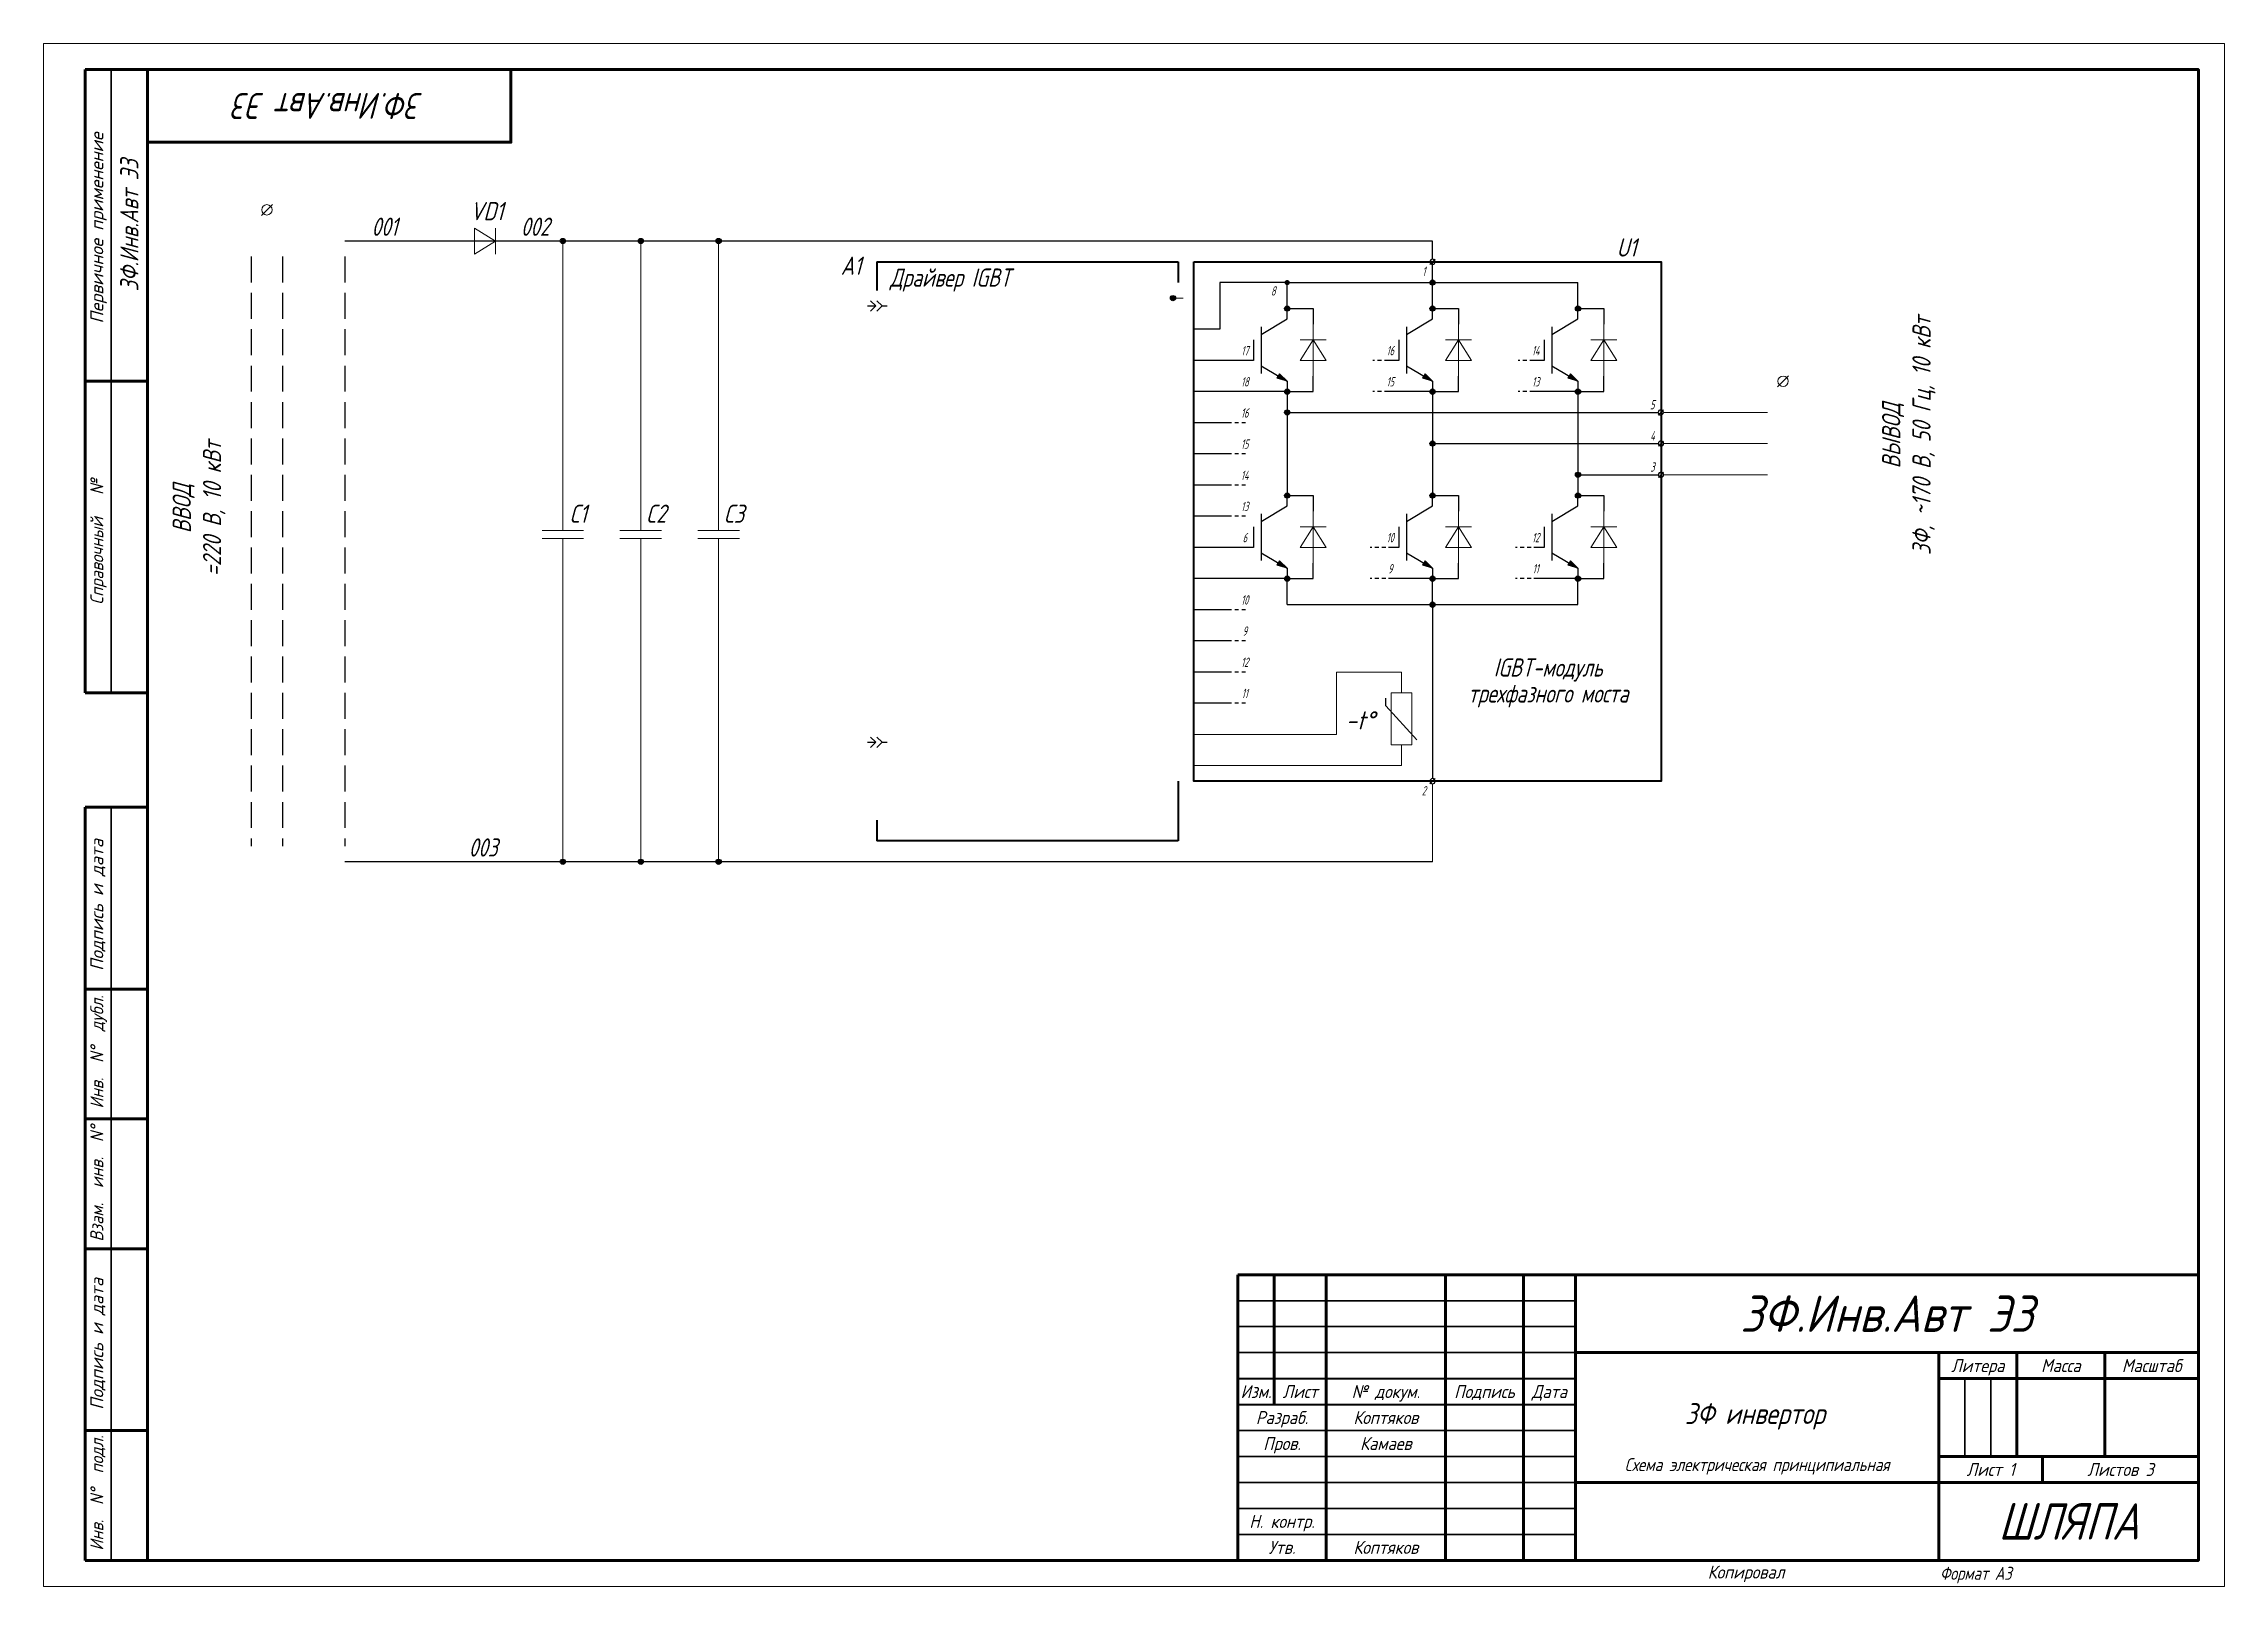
# Model space of a CAD drawing. Header units: millimetres. Extents: x -266 to 8003, y 0 to 8682.
# Drawn here: x 0 to 420, y 0 to 297 of the extents above; entities that cross this region are included whole.
import ezdxf
from ezdxf.enums import TextEntityAlignment as Align

# ---------------------------------------------------------------- set-up
doc = ezdxf.new("R2010")
doc.units = ezdxf.units.MM
for name, pattern in [('CENTER', [2, 1.25, -0.25, 0.25, -0.25]), ('JIS_02_0.7', [1.35, 0.75, -0.6]), ('K5LT32771', [0]), ('ГОСТ 2.303 4', [7, 5, -2, 0])]:
    doc.linetypes.add(name, pattern=pattern)
doc.styles.add('GENISO_1', font='geniso.shx', dxfattribs={"oblique": 15, "height": 3.5})
doc.styles.add('гост', font='simplex.shx', dxfattribs={"oblique": 15, "height": 2.25})
doc.styles.add('гост1', font='simplex.shx', dxfattribs={"width": 0.8, "oblique": 15, "height": 2.5})

msp = doc.modelspace()

# ---------------------------------------------------------------- texts
at = {"linetype": 'CENTER', "lineweight": 40, "style": 'GENISO_1', "oblique": 15, "width": 0.9}
for height, rotation, p in [(5, 180, (55, 285)), (3.5, 90, (16.5, 262))]:
    msp.add_text('3Ф.Инв.Авт Э3', height=height, rotation=rotation, dxfattribs=at).set_placement(p, align=Align.MIDDLE_CENTER)
at = {"lineweight": 40, "style": 'GENISO_1', "oblique": 15, "width": 1.1}
msp.add_text('Первичное применение', height=2.5, rotation=90, dxfattribs=at).set_placement((11.5, 261.5), align=Align.CENTER)
at = {"lineweight": 20, "style": 'GENISO_1', "oblique": 15}
for s, width, p in [('VD1', 0.9, (85.35, 261.95)), ('U1', 0.9, (304.85, 254.95)), ('A1', 0.9, (155.51, 251.45)), ('Драйвер IGBT', 0.85, (174.63, 249.16)), ('С1', 0.9, (102.97, 203.7)), ('С2', 0.9, (117.97, 203.7)), ('С3', 0.9, (132.97, 203.7)), ('IGBT-модуль', 0.85, (289.77, 174.1)), ('трехфазного моста', 0.85, (289.77, 169.1))]:
    msp.add_text(s, height=3.5, dxfattribs=dict(at, width=width)).set_placement(p, align=Align.BOTTOM_CENTER)
at = {"lineweight": 20, "style": 'GENISO_1', "oblique": 15, "width": 0.85}
for s, p in [('001', (65.66, 260)), ('002', (94.66, 260)), ('003', (84.64, 140.5))]:
    msp.add_text(s, height=3.5, dxfattribs=at).set_placement(p, align=Align.CENTER)
at = {"style": 'GENISO_1', "oblique": 15, "width": 0.7}
for s, p in [('1', (265.82, 253.16)), ('8', (236.82, 249.4)), ('17', (231.35, 237.9)), ('16', (259.35, 237.9)), ('14', (287.35, 237.9)), ('18', (231.35, 231.9)), ('15', (259.35, 231.9)), ('13', (287.35, 231.9)), ('16', (231.32, 225.9)), ('5', (309.81, 227.5)), ('15', (231.32, 219.9)), ('4', (309.85, 221.5)), ('14', (231.32, 213.9)), ('3', (309.85, 215.5)), ('13', (231.32, 207.9)), ('6', (231.35, 201.9)), ('10', (259.35, 201.9)), ('12', (287.35, 201.9)), ('9', (259.35, 195.9)), ('11', (287.35, 195.9)), ('10', (231.32, 189.9)), ('9', (231.32, 183.9)), ('12', (231.32, 177.9)), ('11', (231.32, 171.9)), ('2', (265.82, 153.16))]:
    msp.add_text(s, height=1.8, dxfattribs=at).set_placement(p, align=Align.MIDDLE_CENTER)
at = {"lineweight": 40, "style": 'GENISO_1', "oblique": 15}
for s, p in [('Справочный   №', (11.5, 189)), ('Инв.  N%%d  дубл.', (11.5, 92)), ('Взам.  инв.  N%%d', (11.5, 66.38)), ('Инв.  N%%d  подл.', (11.5, 6.88))]:
    msp.add_text(s, height=2.5, rotation=90, dxfattribs=at).set_placement(p)
at = {"style": 'GENISO_1', "oblique": 15}
msp.add_text('-t°', height=3.5, dxfattribs=at).set_placement((253.59, 166.73), align=Align.MIDDLE_CENTER)
at = {"lineweight": 40, "style": 'GENISO_1', "oblique": 15, "width": 1.1}
for p in [(11.5, 118.5), (11.5, 34)]:
    msp.add_text('Подпись и дата', height=2.5, rotation=90, dxfattribs=at).set_placement(p)
at = {"lineweight": 40, "style": 'GENISO_1', "oblique": 15}
for s, height, p in [('3Ф.Инв.Авт Э3', 7, (355, 52.5)), ('Литера', 2.5, (372.5, 42.5)), ('Масса', 2.5, (388.5, 42.5)), ('Масштаб', 2.5, (406, 42.5)), ('Изм.', 2.5, (233.5, 37.5)), ('Лист', 2.5, (242, 37.5)), ('№ докум.', 2.5, (258.5, 37.5)), ('Подпись', 2.5, (277.5, 37.5)), ('Дата', 2.5, (290, 37.5)), ('Разраб.', 2.5, (238.5, 32.5)), ('Коптяков', 2.5, (258.5, 32.5)), ('Пров.', 2.5, (238.5, 27.5)), ('Камаев', 2.5, (258.5, 27.5)), ('Лист 1', 2.5, (375, 22.5)), ('Листов 3', 2.5, (400, 22.5)), ('Н. контр.', 2.5, (238.5, 12.5)), ('Утв.', 2.5, (238.5, 7.5)), ('Коптяков', 2.5, (258.5, 7.5)), ('Копировал', 2.5, (327.88, 2.75))]:
    msp.add_text(s, height=height, dxfattribs=at).set_placement(p, align=Align.MIDDLE_CENTER)
at = {"lineweight": 40, "width": 0.8}
for s, height, style, oblique, p in [('3Ф инвертор', 4, 'гост', 15, (329.57, 33.26)), ('Схема электрическая принципиальная', 2.5, 'гост', 15, (330, 23.44)), ('ШЛЯПА', 7, 'гост1', 16, (390, 12.5))]:
    msp.add_text(s, height=height, dxfattribs=dict(at, style=style, oblique=oblique)).set_placement(p, align=Align.MIDDLE_CENTER)
at = {"lineweight": 20, "char_height": 3.5, "attachment_point": 8, "rotation": 90, "style": 'GENISO_1'}
for s, insert in [('{\\fGOST 2.304 type A|b0|i0|c0|p34;ВЫВОД\\P3Ф, ~170 В, 50 Гц, 10 кВт}', (364.37, 221.52)), ('{\\fGOST 2.304 type A|b0|i0|c0|p34;ВВОД\\P=220 В, 10 кВт}', (35.01, 207.5))]:
    msp.add_mtext(s, dxfattribs=dict(at, insert=insert))
at = {"lineweight": 40, "insert": (365.22, 3.76), "char_height": 2.5, "width": 19.2268, "attachment_point": 1, "style": 'GENISO_1'}
msp.add_mtext('\\pxt4;{\\FCS_Gost2304|c0;Формат А3}', dxfattribs=at)

# ---------------------------------------------------------------- blocks, each defined once
blk = doc.blocks.new('Стрелка')
at = {"lineweight": 20}
blk.add_hatch(color=256, dxfattribs=at).paths.add_polyline_path([(4, 0), (0, 1), (0, -1)])
for p, q in [((4, 0), (0, 1)), ((0, 1), (0, -1)), ((0, -1), (4, 0))]:
    blk.add_line(p, q, dxfattribs=at)

# ---------------------------------------------------------------- hatches: boundary and pattern name
for points in [[(100.5, 259, 1), (99.5, 259, 1)], [(115.5, 259, 1), (114.5, 259, 1)], [(130.5, 259, 1), (129.5, 259, 1)], [(217, 248, 1), (218, 248, 1)], [(239, 251, 1), (240, 251, 1)], [(267, 251, 1), (268, 251, 1)], [(239, 246, 1), (240, 246, 1)], [(267, 246, 1), (268, 246, 1)], [(295, 246, 1), (296, 246, 1)], [(239, 230, 1), (240, 230, 1)], [(267, 230, 1), (268, 230, 1)], [(295, 230, 1), (296, 230, 1)], [(239, 226, 1), (240, 226, 1)], [(267, 220, 1), (268, 220, 1)], [(295, 214, 1), (296, 214, 1)], [(239, 210, 1), (240, 210, 1)], [(267, 210, 1), (268, 210, 1)], [(295, 210, 1), (296, 210, 1)], [(239, 194, 1), (240, 194, 1)], [(267, 194, 1), (268, 194, 1)], [(295, 194, 1), (296, 194, 1)], [(267, 189, 1), (268, 189, 1)], [(100.5, 139.5, 1), (99.5, 139.5, 1)], [(115.5, 139.5, 1), (114.5, 139.5, 1)], [(130.5, 139.5, 1), (129.5, 139.5, 1)]]:
    msp.add_hatch(color=256).paths.add_polyline_path(points)

# ---------------------------------------------------------------- linework, layer by layer
at = {"lineweight": 60}
for p, q in [((20, 292), (8, 292)), ((8, 292), (8, 172)), ((20, 232), (8, 232)), ((20, 172), (8, 172)), ((8, 5), (8, 150)), ((20, 150), (8, 150)), ((20, 115), (8, 115)), ((20, 90), (8, 90)), ((20, 65), (8, 65)), ((230, 60), (415, 60)), ((230, 60), (230, 5)), ((237, 60), (237, 35)), ((247, 60), (247, 5)), ((270, 60), (270, 5)), ((285, 60), (285, 5)), ((295, 60), (295, 5)), ((295, 45), (415, 45)), ((365, 45), (365, 5)), ((380, 45), (380, 25)), ((397, 45), (397, 25)), ((365, 40), (415, 40)), ((20, 30), (8, 30)), ((365, 25), (415, 25)), ((385, 20), (385, 25)), ((295, 20), (415, 20)), ((20, 5), (8, 5))]:
    msp.add_line(p, q, dxfattribs=at)
at = {"lineweight": 30}
for p, q in [((13, 292), (13, 172)), ((13, 5), (13, 150)), ((230, 55), (295, 55)), ((230, 50), (295, 50)), ((230, 45), (295, 45)), ((370, 40), (370, 25)), ((375, 40), (375, 25)), ((230, 30), (295, 30)), ((230, 25), (295, 25)), ((230, 20), (295, 20)), ((230, 15), (295, 15)), ((230, 10), (295, 10))]:
    msp.add_line(p, q, dxfattribs=at)
at = {"lineweight": 20}
for p, q in [((41.94, 263.94), (44.06, 266.06)), ((83, 261.5), (83, 256.5)), ((87, 259), (83, 261.5)), ((87, 256.5), (87, 261.5)), ((89.5, 259), (80.5, 259)), ((83, 256.5), (87, 259)), ((100, 259), (100, 210.5)), ((115, 259), (115, 210.5)), ((130, 259), (130, 210.5)), ((217.5, 248), (219.5, 248)), ((244.5, 240), (242, 236)), ((247, 240), (242, 240)), ((244.5, 243), (244.5, 233)), ((247, 236), (244.5, 240)), ((272.5, 240), (270, 236)), ((275, 240), (270, 240)), ((272.5, 243), (272.5, 233)), ((275, 236), (272.5, 240)), ((300.5, 240), (298, 236)), ((303, 240), (298, 240)), ((300.5, 243), (300.5, 233)), ((303, 236), (300.5, 240)), ((242, 236), (247, 236)), ((270, 236), (275, 236)), ((298, 236), (303, 236)), ((333.94, 230.94), (336.06, 233.06)), ((311.96, 226), (332, 226)), ((312, 220), (332, 220)), ((100, 210.5), (100, 203.25)), ((115, 210.5), (115, 203.25)), ((130, 210.5), (130, 203.25)), ((312, 214), (332, 214)), ((244.5, 207), (244.5, 197)), ((272.5, 207), (272.5, 197)), ((300.5, 207), (300.5, 197)), ((100, 201.75), (100, 194.5)), ((115, 201.75), (115, 194.5)), ((130, 201.75), (130, 194.5)), ((244.5, 204), (242, 200)), ((247, 204), (242, 204)), ((247, 200), (244.5, 204)), ((272.5, 204), (270, 200)), ((275, 204), (270, 204)), ((275, 200), (272.5, 204)), ((300.5, 204), (298, 200)), ((303, 204), (298, 204)), ((303, 200), (300.5, 204)), ((242, 200), (247, 200)), ((270, 200), (275, 200)), ((298, 200), (303, 200)), ((100, 194.5), (100, 139.5)), ((115, 194.5), (115, 139.5)), ((130, 194.5), (130, 139.5)), ((249, 164), (249, 176)), ((249, 176), (261.5, 176)), ((261.5, 172), (261.5, 176)), ((221.5, 164), (249, 164)), ((261.5, 162), (261.5, 158)), ((221.5, 158), (261.5, 158)), ((267.5, 154.5), (267.5, 139.5))]:
    msp.add_line(p, q, dxfattribs=at)
for p, q in [((267.5, 259), (58, 259)), ((267.5, 255.5), (267.5, 259)), ((267.5, 246), (267.5, 255)), ((239.5, 251), (226.5, 251)), ((226.5, 251), (226.5, 242)), ((239.5, 246), (239.5, 251)), ((239.5, 251), (295.5, 251)), ((295.5, 246), (295.5, 251)), ((158.69, 246.5), (160.25, 246.5)), ((160.25, 246.5), (159.25, 247.5)), ((159.25, 245.5), (160.25, 246.5)), ((161.5, 246.5), (160.5, 247.5)), ((160.5, 245.5), (161.5, 246.5)), ((161.5, 246.5), (162.44, 246.5)), ((234.5, 241), (239.5, 244)), ((239.5, 244), (239.5, 246)), ((239.5, 246), (244.5, 246)), ((244.5, 246), (244.5, 243)), ((262.5, 241), (267.5, 244)), ((267.5, 244), (267.5, 246)), ((267.5, 246), (272.5, 246)), ((272.5, 246), (272.5, 243)), ((290.5, 241), (295.5, 244)), ((295.5, 244), (295.5, 246)), ((295.5, 246), (300.5, 246)), ((300.5, 246), (300.5, 243)), ((226.5, 242), (221.5, 242)), ((233, 240), (233, 236)), ((234.5, 242.5), (234.5, 233.5)), ((261, 240), (261, 236)), ((262.5, 242.5), (262.5, 233.5)), ((289, 240), (289, 236)), ((290.5, 242.5), (290.5, 233.5)), ((233, 236), (221.5, 236)), ((261, 236), (259, 236)), ((289, 236), (287, 236)), ((234.5, 235), (239.5, 232)), ((239.5, 232), (239.5, 230)), ((244.5, 230), (244.5, 233)), ((262.5, 235), (267.5, 232)), ((267.5, 232), (267.5, 230)), ((272.5, 230), (272.5, 233)), ((290.5, 235), (295.5, 232)), ((295.5, 232), (295.5, 230)), ((300.5, 230), (300.5, 233)), ((239.5, 230), (221.5, 230)), ((239.5, 230), (244.5, 230)), ((239.5, 230), (239.5, 220)), ((267.5, 230), (259, 230)), ((267.5, 230), (272.5, 230)), ((267.5, 230), (267.5, 220)), ((295.5, 230), (287, 230)), ((295.5, 230), (300.5, 230)), ((295.5, 230), (295.5, 220)), ((228.5, 224), (221.5, 224)), ((239.5, 226), (310.96, 226)), ((239.5, 220), (239.5, 210)), ((267.5, 220), (267.5, 210)), ((267.5, 220), (311, 220)), ((295.5, 220), (295.5, 210)), ((228.5, 218), (221.5, 218)), ((228.5, 212), (221.5, 212)), ((239.5, 208), (239.5, 210)), ((239.5, 210), (244.5, 210)), ((244.5, 210), (244.5, 207)), ((267.5, 208), (267.5, 210)), ((267.5, 210), (272.5, 210)), ((272.5, 210), (272.5, 207)), ((295.5, 214), (311, 214)), ((295.5, 208), (295.5, 210)), ((295.5, 210), (300.5, 210)), ((300.5, 210), (300.5, 207)), ((228.5, 206), (221.5, 206)), ((234.5, 205), (239.5, 208)), ((234.5, 206.5), (234.5, 197.5)), ((262.5, 205), (267.5, 208)), ((262.5, 206.5), (262.5, 197.5)), ((290.5, 205), (295.5, 208)), ((290.5, 206.5), (290.5, 197.5)), ((233, 204), (233, 200)), ((261, 204), (261, 200)), ((289, 204), (289, 200)), ((233, 200), (221.5, 200)), ((234.5, 199), (239.5, 196)), ((261, 200), (259, 200)), ((262.5, 199), (267.5, 196)), ((289, 200), (287, 200)), ((290.5, 199), (295.5, 196)), ((239.5, 194), (221.5, 194)), ((239.5, 196), (239.5, 194)), ((239.5, 194), (244.5, 194)), ((239.5, 189), (239.5, 194)), ((244.5, 194), (244.5, 197)), ((267.5, 194), (259, 194)), ((267.5, 196), (267.5, 194)), ((267.5, 194), (272.5, 194)), ((267.5, 189), (267.5, 194)), ((272.5, 194), (272.5, 197)), ((295.5, 194), (287, 194)), ((295.5, 196), (295.5, 194)), ((295.5, 194), (300.5, 194)), ((295.5, 189), (295.5, 194)), ((300.5, 194), (300.5, 197)), ((239.5, 189), (295.5, 189)), ((267.5, 189), (267.5, 155.5)), ((228.5, 188), (221.5, 188)), ((228.5, 182), (221.5, 182)), ((228.5, 176), (221.5, 176)), ((228.5, 170), (221.5, 170)), ((258.5, 169.5), (258.5, 171)), ((258.5, 169.5), (264.5, 163)), ((158.69, 162.5), (160.25, 162.5)), ((160.25, 162.5), (159.25, 163.5)), ((159.25, 161.5), (160.25, 162.5)), ((161.5, 162.5), (160.5, 163.5)), ((160.5, 161.5), (161.5, 162.5)), ((161.5, 162.5), (162.44, 162.5)), ((267.5, 139.5), (58, 139.5))]:
    msp.add_line(p, q)
at = {"linetype": 'ГОСТ 2.303 4'}
for p, q in [((40, 256), (40, 142.5)), ((46, 256), (46, 142.5)), ((58, 256), (58, 142.5))]:
    msp.add_line(p, q, dxfattribs=at)
at = {"lineweight": 40}
for p, q in [((160.5, 255), (160.5, 249.5)), ((218.5, 255), (218.5, 251)), ((218.5, 155), (218.5, 143.5)), ((160.5, 147.5), (160.5, 143.5)), ((230, 40), (295, 40)), ((230, 35), (295, 35))]:
    msp.add_line(p, q, dxfattribs=at)
at = {"extrusion": (0, 0, -1)}
for p, q in [((268, 255.5), (267, 254.5)), ((311.96, 226.5), (310.96, 225.5)), ((312, 220.5), (311, 219.5)), ((312, 214.5), (311, 213.5)), ((268, 155.5), (267, 154.5))]:
    msp.add_line(p, q, dxfattribs=at)
at = {"linetype": 'JIS_02_0.7'}
for p, q in [((259, 236), (256, 236)), ((287, 236), (284, 236)), ((259, 230), (256, 230)), ((287, 230), (284, 230)), ((231.5, 224), (228.5, 224)), ((231.5, 218), (228.5, 218)), ((231.5, 212), (228.5, 212)), ((231.5, 206), (228.5, 206)), ((258.5, 200), (255.5, 200)), ((286.5, 200), (283.5, 200)), ((258.5, 194), (255.5, 194)), ((286.5, 194), (283.5, 194)), ((231.5, 188), (228.5, 188)), ((231.5, 182), (228.5, 182)), ((231.5, 176), (228.5, 176)), ((231.5, 170), (228.5, 170))]:
    msp.add_line(p, q, dxfattribs=at)
at = {"linetype": 'K5LT32771', "lineweight": 20}
for p, q in [((96, 203.25), (104, 203.25)), ((96, 201.75), (104, 201.75)), ((111, 203.25), (119, 203.25)), ((111, 201.75), (119, 201.75)), ((126, 203.25), (134, 203.25)), ((126, 201.75), (134, 201.75))]:
    msp.add_line(p, q, dxfattribs=at)
at = {"lineweight": 20}
for points in [[(0, 0), (420, 0), (420, 297), (0, 297)], [(259.5, 162), (263.5, 162), (263.5, 172), (259.5, 172)]]:
    msp.add_lwpolyline(points, close=True, dxfattribs=at)
at = {"lineweight": 60}
msp.add_lwpolyline([(20, 5), (415, 5), (415, 292), (20, 292)], close=True, dxfattribs=at)
msp.add_lwpolyline([(20, 278), (90, 278), (90, 292)], dxfattribs=at)
at = {"lineweight": 40}
for points in [[(160.5, 255), (218.5, 255)], [(218.5, 143.5), (160.5, 143.5)]]:
    msp.add_lwpolyline(points, dxfattribs=at)
msp.add_lwpolyline([(221.5, 255), (311.5, 255), (311.5, 155), (221.5, 155)], close=True, dxfattribs=at)
at = {"lineweight": 20}
for centre in [(43, 265), (335, 232)]:
    msp.add_circle(centre, 1, dxfattribs=at)
for centre in [(100, 259), (115, 259), (130, 259), (217.5, 248), (267.5, 251), (239.5, 246), (267.5, 246), (295.5, 246), (239.5, 230), (267.5, 230), (295.5, 230), (239.5, 226), (267.5, 220), (295.5, 214), (239.5, 210), (267.5, 210), (295.5, 210), (239.5, 194), (267.5, 194), (295.5, 194), (267.5, 189), (100, 139.5), (115, 139.5), (130, 139.5)]:
    msp.add_circle(centre, 0.501)
at = {"extrusion": (0, 0, -1)}
for centre in [(-267.5, 255), (-311.46, 226), (-311.5, 220), (-311.5, 214), (-267.5, 155)]:
    msp.add_circle(centre, 0.5, dxfattribs=at)

# ---------------------------------------------------------------- block references
at = {"xscale": 0.5, "yscale": 0.5, "zscale": 0.5, "rotation": 329.0362434679265}
for p in [(237.79, 233.03), (265.79, 233.03), (293.79, 233.03), (237.79, 197.03), (265.79, 197.03), (293.79, 197.03)]:
    msp.add_blockref('Стрелка', p, dxfattribs=at)

msp.set_redraw_order([(e.dxf.handle, doc.entitydb.next_handle()) for e in msp.query("TEXT MTEXT ATTDEF DIMENSION ARC_DIMENSION")])  # texts and dimensions are drawn at this point

doc.saveas('drawing.dxf')
